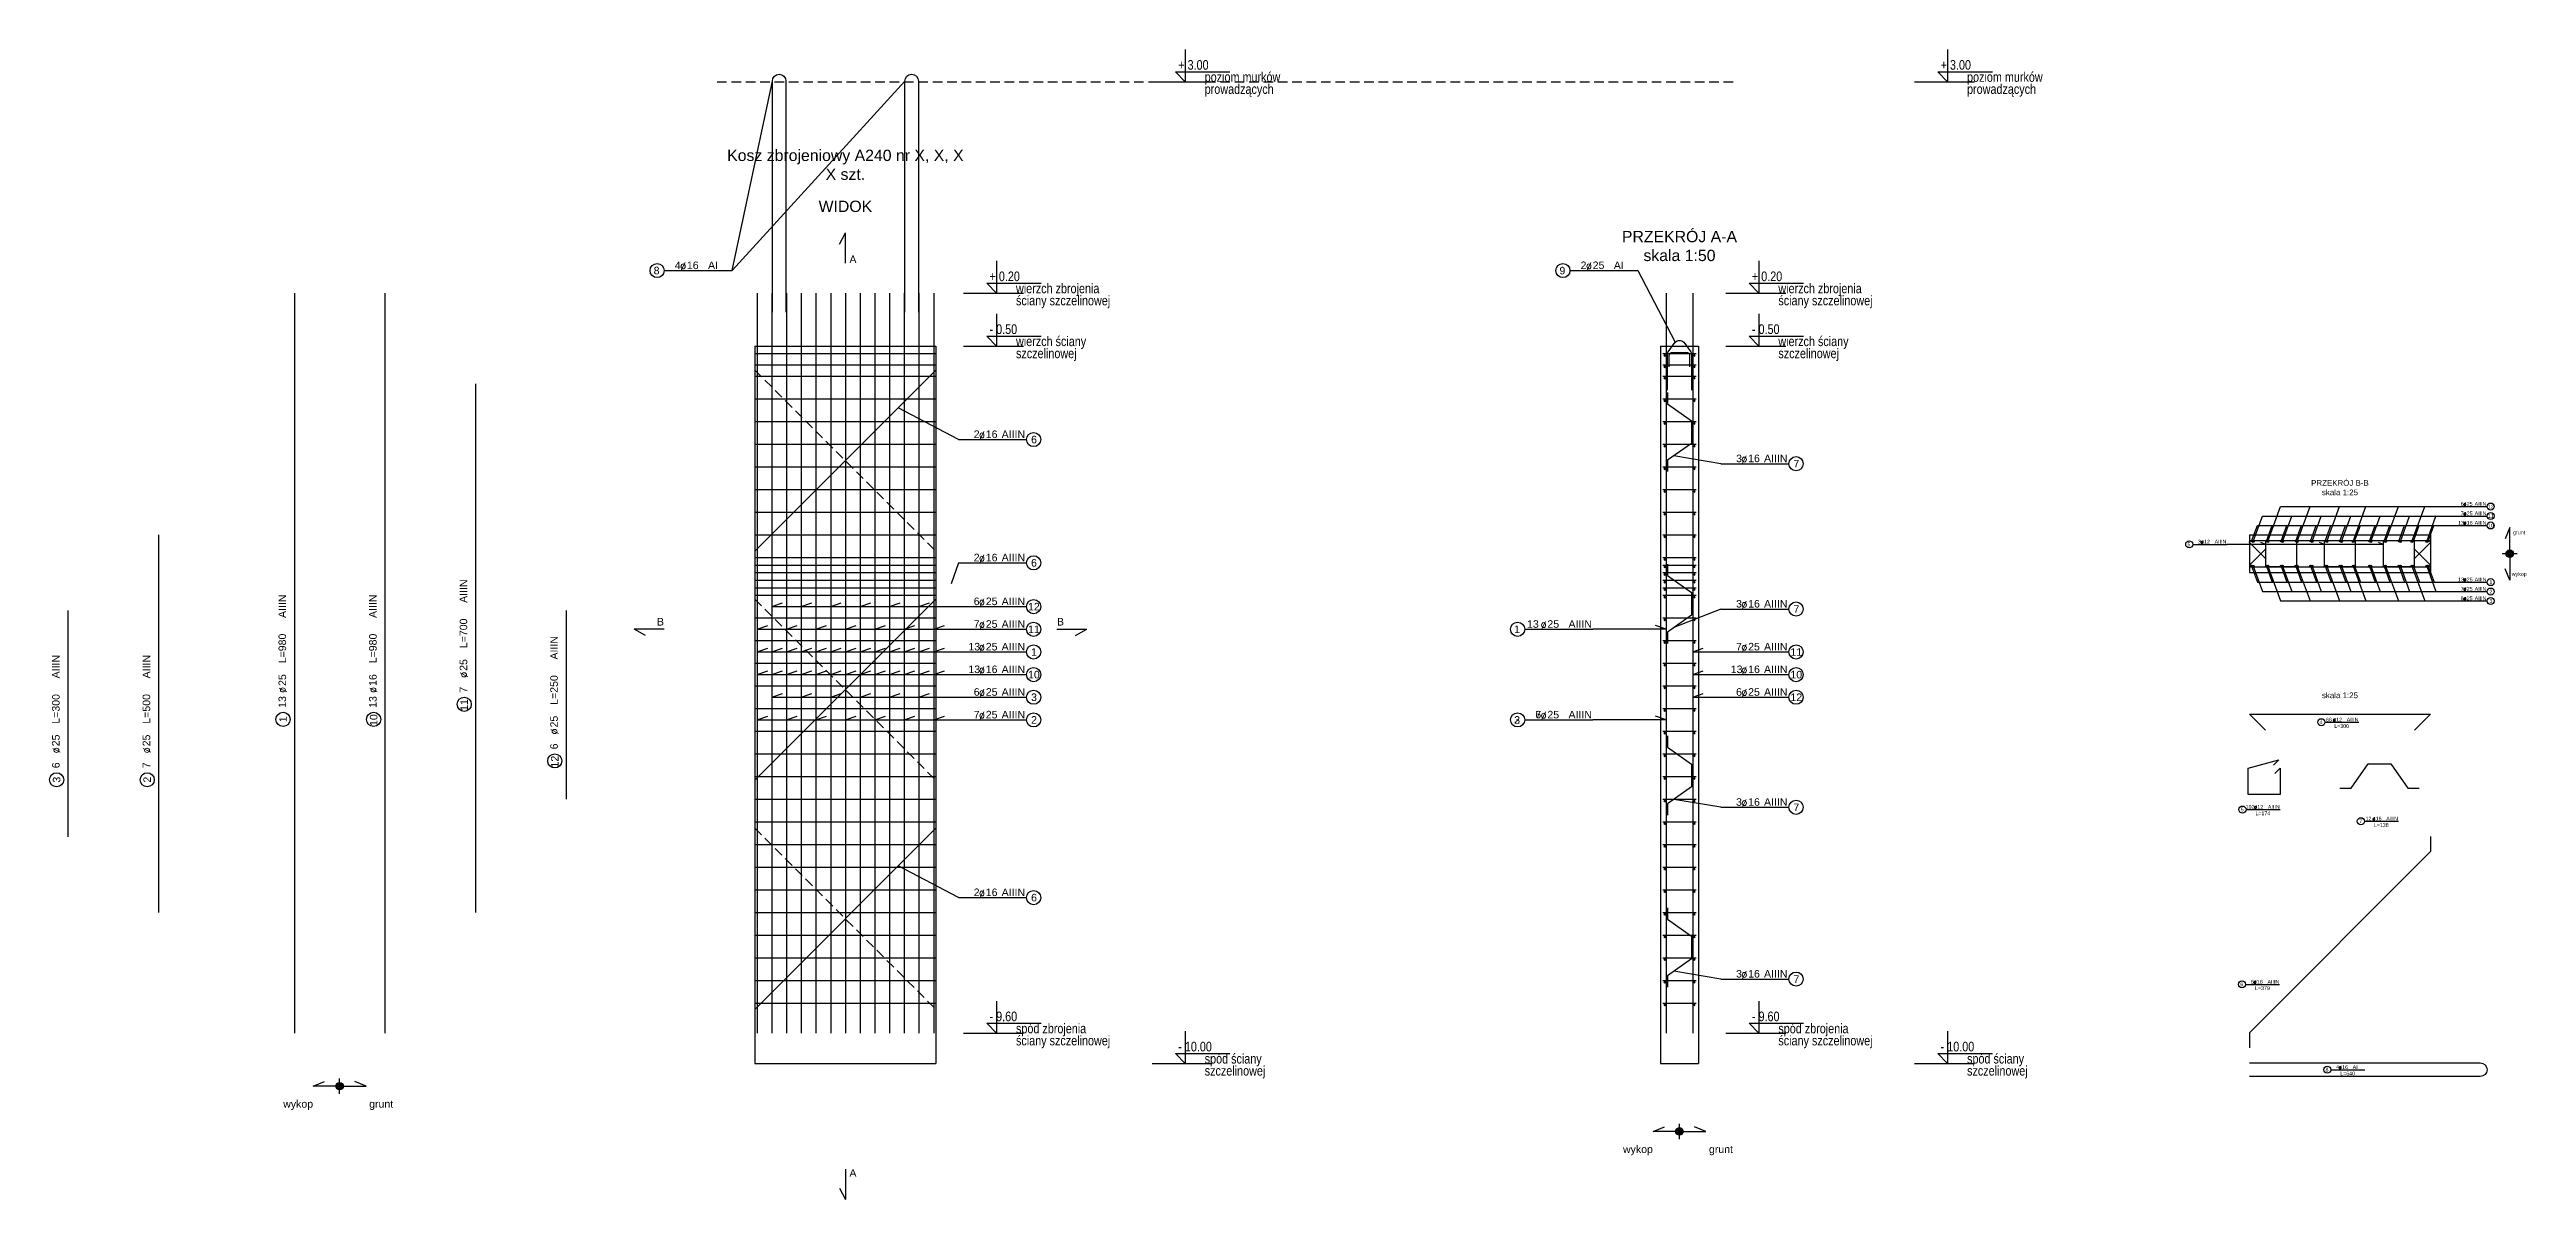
# Model space of a CAD drawing. Extents: x -5033 to 9347, y -17890 to -2362.
# Drawn here: x 2046 to 5327, y -17890 to -16367 of the extents above; entities that cross this region are included whole.
import ezdxf
from ezdxf.enums import TextEntityAlignment as Align

# ---------------------------------------------------------------- set-up
doc = ezdxf.new("R2010")
doc.units = 0
doc.header["$MEASUREMENT"] = 0
doc.linetypes.add('DASHED', pattern=[19.05, 12.7, -6.35])
for name, color, linetype in [('__SOL-KOTY_WYSOKOSCIOWE', 4, 'CONTINUOUS'), ('__SOL-OPISY', 4, 'CONTINUOUS'), ('__SOL-PRZERYWANA', 253, 'DASHED'), ('__SOL-WIDOK', 4, 'CONTINUOUS'), ('__SOL-ZBROJENIE', 3, 'CONTINUOUS')]:
    doc.layers.add(name, color=color, linetype=linetype)
doc.styles.add('ARIAL', font='arial.ttf', dxfattribs={"height": 2.5})
doc.styles.add('SIMPLEX', font='SIMPLEX.SHX', dxfattribs={"width": 0.8})
doc.styles.get("Standard").update_dxf_attribs({"font": 'arial.ttf'})

msp = doc.modelspace()

# ---------------------------------------------------------------- texts
at = {"layer": '__SOL-OPISY', "width": 2500, "attachment_point": 5}
for s, insert, char_height in [('Kosz zbrojeniowy A240 nr X, X, X\\PX szt.\\P', (3100, -16520), 15), ('\\P\\PWIDOK\\P', (3100, -16550), 15), ('\\P\\P\\PPRZEKRÓJ A-A\\Pskala 1:50\\P', (4205, -16590), 15), ('A\\P', (3110, -16645), 10), ('PRZEKRÓJ B-B\\Pskala 1:25\\P', (5080, -16947.5), 7.5), ('grunt\\P', (5317.5, -17007.5), 5), ('wykop\\P', (5317.5, -17062.5), 5), ('B\\P', (2855, -17125), 10), ('B\\P', (3385, -17125), 10), ('skala 1:25\\P', (5080, -17222.5), 7.5), ('wykop\\P', (2375, -17765), 10), ('grunt\\P', (2485, -17765), 10), ('wykop\\P', (4150, -17825), 10), ('A\\P', (3110, -17855), 10), ('grunt\\P', (4260, -17825), 10)]:
    msp.add_mtext(s, dxfattribs=dict(at, insert=insert, char_height=char_height))

# ---------------------------------------------------------------- blocks, each defined once
blk = doc.blocks.new('OPIS_PRET_BEZ_LINII')
at = {"layer": '__SOL-OPISY'}
blk.add_circle((25.7, 0), 9.36, dxfattribs=at)
at = {"layer": '__SOL-OPISY', "style": 'SIMPLEX', "width": 0.9}
blk.add_text(' %%c ', height=10, dxfattribs=at).set_placement((64.7, -4.8), align=Align.CENTER)
at = {"layer": '__SOL-OPISY', "style": 'ARIAL', "width": 0.8}
blk.add_attdef('NUMER', text='', height=10, dxfattribs=at).set_placement((25.7, 0), align=Align.MIDDLE)
blk.add_attdef('ILOSC', text='', height=10, dxfattribs=at).set_placement((56.9, -5.1), align=Align.RIGHT)
for tag, p in [('SREDNICA', (71, -5.1)), ('DLUGOSC', (95.1, -5.2)), ('STAL', (144.7, -5.2))]:
    blk.add_attdef(tag, p, '', height=10, dxfattribs=at)
blk = doc.blocks.new('OPIS_PRAWY')
at = {"layer": '__SOL-OPISY'}
blk.add_line((0, 0), (90, 0), dxfattribs=at)
blk.add_circle((99.4, 0), 9.36, dxfattribs=at)
at = {"layer": '__SOL-OPISY', "style": 'SIMPLEX', "width": 0.9}
blk.add_text(' %%c ', height=10, dxfattribs=at).set_placement((20.9, 0.5))
at = {"layer": '__SOL-OPISY', "style": 'ARIAL', "width": 0.8}
blk.add_attdef('ILOSC', text='', height=10, dxfattribs=at).set_placement((27.1, 0.1), align=Align.RIGHT)
for tag, p in [('SREDNICA', (35.4, 0.1)), ('STAL', (58.4, 0.5))]:
    blk.add_attdef(tag, p, '', height=10, dxfattribs=at)
for tag, p in [('NUMER', (99.4, 0)), ('DLUGOSC', (52.8, -6.1))]:
    blk.add_attdef(tag, text='', height=10, dxfattribs=at).set_placement(p, align=Align.MIDDLE)
blk = doc.blocks.new('OPIS_LEWY')
at = {"layer": '__SOL-OPISY'}
blk.add_line((-90, 0), (0, 0), dxfattribs=at)
blk.add_circle((-99.4, 0), 9.36, dxfattribs=at)
at = {"layer": '__SOL-OPISY', "style": 'SIMPLEX', "width": 0.9}
blk.add_text(' %%c ', height=10, dxfattribs=at).set_placement((-75, 0.5))
at = {"layer": '__SOL-OPISY', "style": 'ARIAL', "width": 0.8}
for tag, p in [('NUMER', (-99.4, 0)), ('DLUGOSC', (-58.9, -6.6))]:
    blk.add_attdef(tag, text='', height=10, dxfattribs=at).set_placement(p, align=Align.MIDDLE)
blk.add_attdef('ILOSC', text='', height=10, dxfattribs=at).set_placement((-74, 0.1), align=Align.RIGHT)
for tag, p in [('SREDNICA', (-65.8, 0.1)), ('STAL', (-42.7, 0.3))]:
    blk.add_attdef(tag, p, '', height=10, dxfattribs=at)
blk = doc.blocks.new('KOTA')
at = {"layer": '__SOL-KOTY_WYSOKOSCIOWE'}
for p, q in [((0, 33.4), (0, 0)), ((-34, 0), (28, 0)), ((0, 0), (-9.9, 10.4)), ((-9.9, 10.4), (46.5, 10.4))]:
    blk.add_line(p, q, dxfattribs=at)
at = {"layer": '__SOL-KOTY_WYSOKOSCIOWE', "style": 'ARIAL', "width": 0.8}
blk.add_attdef('RZEDNA', (500.5, 15.9), '', height=10.4, dxfattribs=at)

# ---------------------------------------------------------------- hatches: boundary and pattern name
at = {"layer": '__SOL-OPISY'}
for points in [[(5310, -17035, 1), (5300, -17035, 1)], [(2435, -17740, 1), (2425, -17740, 1)], [(4210, -17800, 1), (4200, -17800, 1)]]:
    msp.add_hatch(color=256, dxfattribs=at).paths.add_polyline_path(points)
at = {"layer": '__SOL-ZBROJENIE'}
for points in [[(4187.2, -16772.5, 1), (4184.8, -16772.5, 1)], [(4187.2, -16787.5, 1), (4184.8, -16787.5, 1)], [(4225.2, -16772.5, 1), (4222.8, -16772.5, 1)], [(4225.2, -16787.5, 1), (4222.8, -16787.5, 1)], [(4187.2, -16802.5, 1), (4184.8, -16802.5, 1)], [(4187.2, -16832.5, 1), (4184.8, -16832.5, 1)], [(4225.2, -16802.5, 1), (4222.8, -16802.5, 1)], [(4225.2, -16832.5, 1), (4222.8, -16832.5, 1)], [(4187.2, -16862.5, 1), (4184.8, -16862.5, 1)], [(4225.2, -16862.5, 1), (4222.8, -16862.5, 1)], [(4187.2, -16892.5, 1), (4184.8, -16892.5, 1)], [(4225.2, -16892.5, 1), (4222.8, -16892.5, 1)], [(4187.2, -16922.5, 1), (4184.8, -16922.5, 1)], [(4225.2, -16922.5, 1), (4222.8, -16922.5, 1)], [(4187.2, -16952.5, 1), (4184.8, -16952.5, 1)], [(4225.2, -16952.5, 1), (4222.8, -16952.5, 1)], [(4187.2, -16982.5, 1), (4184.8, -16982.5, 1)], [(4225.2, -16982.5, 1), (4222.8, -16982.5, 1)], [(4187.2, -17012.5, 1), (4184.8, -17012.5, 1)], [(4225.2, -17012.5, 1), (4222.8, -17012.5, 1)], [(4963.8, -17018.3, 1), (4962.2, -17018.3, 1)], [(4966.3, -17018.8, 1), (4963.8, -17018.8, 1)], [(4983.3, -17018.3, 1), (4981.7, -17018.3, 1)], [(4985.8, -17018.8, 1), (4983.3, -17018.8, 1)], [(5002.8, -17018.3, 1), (5001.2, -17018.3, 1)], [(5005.3, -17018.8, 1), (5002.8, -17018.8, 1)], [(5022.3, -17018.3, 1), (5020.7, -17018.3, 1)], [(5024.8, -17018.8, 1), (5022.3, -17018.8, 1)], [(5041.8, -17018.3, 1), (5040.2, -17018.3, 1)], [(5044.3, -17018.8, 1), (5041.8, -17018.8, 1)], [(5061.3, -17018.3, 1), (5059.7, -17018.3, 1)], [(5063.8, -17018.8, 1), (5061.3, -17018.8, 1)], [(5080.8, -17018.3, 1), (5079.2, -17018.3, 1)], [(5083.3, -17018.8, 1), (5080.8, -17018.8, 1)], [(5098.7, -17018.8, 1), (5096.2, -17018.8, 1)], [(5100.3, -17018.3, 1), (5098.7, -17018.3, 1)], [(5119.8, -17018.3, 1), (5118.2, -17018.3, 1)], [(5122.3, -17018.8, 1), (5119.8, -17018.8, 1)], [(5139.3, -17018.3, 1), (5137.7, -17018.3, 1)], [(5141.8, -17018.8, 1), (5139.3, -17018.8, 1)], [(5158.8, -17018.3, 1), (5157.2, -17018.3, 1)], [(5161.3, -17018.8, 1), (5158.8, -17018.8, 1)], [(5176.7, -17018.8, 1), (5174.2, -17018.8, 1)], [(5178.3, -17018.3, 1), (5176.7, -17018.3, 1)], [(5196.2, -17018.8, 1), (5193.7, -17018.8, 1)], [(5197.8, -17018.3, 1), (5196.2, -17018.3, 1)], [(4187.2, -17042.5, 1), (4184.8, -17042.5, 1)], [(4187.2, -17052.5, 1), (4184.8, -17052.5, 1)], [(4187.2, -17062.5, 1), (4184.8, -17062.5, 1)], [(4225.2, -17042.5, 1), (4222.8, -17042.5, 1)], [(4225.2, -17052.5, 1), (4222.8, -17052.5, 1)], [(4225.2, -17062.5, 1), (4222.8, -17062.5, 1)], [(4964.25, -17051.2, 1), (4961.75, -17051.2, 1)], [(4966.3, -17051.2, 1), (4963.8, -17051.2, 1)], [(4983.75, -17051.2, 1), (4981.25, -17051.2, 1)], [(4985.8, -17051.2, 1), (4983.3, -17051.2, 1)], [(5003.25, -17051.2, 1), (5000.75, -17051.2, 1)], [(5005.3, -17051.2, 1), (5002.8, -17051.2, 1)], [(5022.75, -17051.2, 1), (5020.25, -17051.2, 1)], [(5024.8, -17051.2, 1), (5022.3, -17051.2, 1)], [(5042.25, -17051.2, 1), (5039.75, -17051.2, 1)], [(5044.3, -17051.2, 1), (5041.8, -17051.2, 1)], [(5061.75, -17051.2, 1), (5059.25, -17051.2, 1)], [(5063.8, -17051.2, 1), (5061.3, -17051.2, 1)], [(5081.25, -17051.2, 1), (5078.75, -17051.2, 1)], [(5083.3, -17051.2, 1), (5080.8, -17051.2, 1)], [(5098.7, -17051.2, 1), (5096.2, -17051.2, 1)], [(5100.75, -17051.2, 1), (5098.25, -17051.2, 1)], [(5120.25, -17051.2, 1), (5117.75, -17051.2, 1)], [(5122.3, -17051.2, 1), (5119.8, -17051.2, 1)], [(5139.75, -17051.2, 1), (5137.25, -17051.2, 1)], [(5141.8, -17051.2, 1), (5139.3, -17051.2, 1)], [(5159.25, -17051.2, 1), (5156.75, -17051.2, 1)], [(5161.3, -17051.2, 1), (5158.8, -17051.2, 1)], [(5176.7, -17051.2, 1), (5174.2, -17051.2, 1)], [(5178.75, -17051.2, 1), (5176.25, -17051.2, 1)], [(5196.2, -17051.2, 1), (5193.7, -17051.2, 1)], [(5198.25, -17051.2, 1), (5195.75, -17051.2, 1)], [(4187.2, -17072.5, 1), (4184.8, -17072.5, 1)], [(4187.2, -17082.5, 1), (4184.8, -17082.5, 1)], [(4187.2, -17092.5, 1), (4184.8, -17092.5, 1)], [(4225.2, -17072.5, 1), (4222.8, -17072.5, 1)], [(4225.2, -17082.5, 1), (4222.8, -17082.5, 1)], [(4225.2, -17092.5, 1), (4222.8, -17092.5, 1)], [(4187.2, -17122.5, 1), (4184.8, -17122.5, 1)], [(4225.2, -17122.5, 1), (4222.8, -17122.5, 1)], [(4187.2, -17152.5, 1), (4184.8, -17152.5, 1)], [(4225.2, -17152.5, 1), (4222.8, -17152.5, 1)], [(4187.2, -17182.5, 1), (4184.8, -17182.5, 1)], [(4225.2, -17182.5, 1), (4222.8, -17182.5, 1)], [(4187.2, -17212.5, 1), (4184.8, -17212.5, 1)], [(4225.2, -17212.5, 1), (4222.8, -17212.5, 1)], [(4187.2, -17242.5, 1), (4184.8, -17242.5, 1)], [(4225.2, -17242.5, 1), (4222.8, -17242.5, 1)], [(4187.2, -17272.5, 1), (4184.8, -17272.5, 1)], [(4225.2, -17272.5, 1), (4222.8, -17272.5, 1)], [(4187.2, -17302.5, 1), (4184.8, -17302.5, 1)], [(4225.2, -17302.5, 1), (4222.8, -17302.5, 1)], [(4187.2, -17332.5, 1), (4184.8, -17332.5, 1)], [(4225.2, -17332.5, 1), (4222.8, -17332.5, 1)], [(4187.2, -17362.5, 1), (4184.8, -17362.5, 1)], [(4187.2, -17392.5, 1), (4184.8, -17392.5, 1)], [(4225.2, -17362.5, 1), (4222.8, -17362.5, 1)], [(4225.2, -17392.5, 1), (4222.8, -17392.5, 1)], [(4187.2, -17422.5, 1), (4184.8, -17422.5, 1)], [(4225.2, -17422.5, 1), (4222.8, -17422.5, 1)], [(4187.2, -17452.5, 1), (4184.8, -17452.5, 1)], [(4225.2, -17452.5, 1), (4222.8, -17452.5, 1)], [(4187.2, -17482.5, 1), (4184.8, -17482.5, 1)], [(4225.2, -17482.5, 1), (4222.8, -17482.5, 1)], [(4187.2, -17512.5, 1), (4184.8, -17512.5, 1)], [(4225.2, -17512.5, 1), (4222.8, -17512.5, 1)], [(4187.2, -17542.5, 1), (4184.8, -17542.5, 1)], [(4225.2, -17542.5, 1), (4222.8, -17542.5, 1)], [(4187.2, -17572.5, 1), (4184.8, -17572.5, 1)], [(4225.2, -17572.5, 1), (4222.8, -17572.5, 1)], [(4187.2, -17602.5, 1), (4184.8, -17602.5, 1)], [(4225.2, -17602.5, 1), (4222.8, -17602.5, 1)], [(4187.2, -17632.5, 1), (4184.8, -17632.5, 1)], [(4225.2, -17632.5, 1), (4222.8, -17632.5, 1)]]:
    msp.add_hatch(color=256, dxfattribs=at).paths.add_polyline_path(points)

# ---------------------------------------------------------------- linework, layer by layer
at = {"layer": '__SOL-OPISY'}
for p, q in [((2950, -16660), (3003.25, -16409)), ((2950, -16660), (3178.75, -16409)), ((3092, -16625), (3100, -16610)), ((3100, -16650), (3100, -16610)), ((4150, -16660), (4199.4, -16754.9)), ((3250, -16883.7), (3170, -16841.7)), ((4260, -16915.7), (4197.52, -16905.2)), ((4963, -17018.3), (4970.57, -16997.5)), ((4965.05, -17018.8), (4977.33, -16985)), ((4970.57, -16997.5), (5230, -16997.5)), ((4977.33, -16985), (5230, -16985)), ((4982.5, -17018.3), (4990.07, -16997.5)), ((4984.55, -17018.8), (5001.38, -16972.5)), ((5001.38, -16972.5), (5230, -16972.5)), ((5002, -17018.3), (5009.57, -16997.5)), ((5004.05, -17018.8), (5016.33, -16985)), ((5021.5, -17018.3), (5029.07, -16997.5)), ((5023.55, -17018.8), (5040.38, -16972.5)), ((5041, -17018.3), (5048.57, -16997.5)), ((5043.05, -17018.8), (5055.33, -16985)), ((5060.5, -17018.3), (5068.07, -16997.5)), ((5062.55, -17018.8), (5079.38, -16972.5)), ((5080, -17018.3), (5087.57, -16997.5)), ((5082.05, -17018.8), (5094.33, -16985)), ((5097.45, -17018.8), (5114.28, -16972.5)), ((5099.5, -17018.3), (5107.07, -16997.5)), ((5119, -17018.3), (5126.57, -16997.5)), ((5121.05, -17018.8), (5133.33, -16985)), ((5138.5, -17018.3), (5146.07, -16997.5)), ((5140.55, -17018.8), (5157.38, -16972.5)), ((5158, -17018.3), (5165.57, -16997.5)), ((5160.05, -17018.8), (5172.33, -16985)), ((5175.45, -17018.8), (5192.28, -16972.5)), ((5177.5, -17018.3), (5185.07, -16997.5)), ((5194.95, -17018.8), (5207.23, -16985)), ((5197, -17018.3), (5204.57, -16997.5)), ((5137.7, -17022.5), (4930, -17022.5)), ((4981.7, -17022.5), (4975.12, -17020.1)), ((5059.7, -17022.5), (5053.12, -17020.1)), ((5137.7, -17022.5), (5131.12, -17020.1)), ((5305, -17000), (5299, -17015)), ((5305, -17035), (5305, -17000)), ((3250, -17047), (3240, -17075)), ((4963, -17051.2), (4970.73, -17072.5)), ((4965.05, -17051.2), (4977.33, -17085)), ((4982.5, -17051.2), (4990.23, -17072.5)), ((4984.55, -17051.2), (5001.38, -17097.5)), ((5002, -17051.2), (5009.73, -17072.5)), ((5004.05, -17051.2), (5016.33, -17085)), ((5021.5, -17051.2), (5029.23, -17072.5)), ((5023.55, -17051.2), (5040.38, -17097.5)), ((5041, -17051.2), (5048.73, -17072.5)), ((5043.05, -17051.2), (5055.33, -17085)), ((5060.5, -17051.2), (5068.23, -17072.5)), ((5062.55, -17051.2), (5079.38, -17097.5)), ((5080, -17051.2), (5087.73, -17072.5)), ((5082.05, -17051.2), (5094.33, -17085)), ((5097.45, -17051.2), (5114.28, -17097.5)), ((5099.5, -17051.2), (5107.23, -17072.5)), ((5119, -17051.2), (5126.73, -17072.5)), ((5121.05, -17051.2), (5133.33, -17085)), ((5138.5, -17051.2), (5146.23, -17072.5)), ((5140.55, -17051.2), (5157.38, -17097.5)), ((5158, -17051.2), (5165.73, -17072.5)), ((5160.05, -17051.2), (5172.33, -17085)), ((5175.45, -17051.2), (5192.28, -17097.5)), ((5177.5, -17051.2), (5185.23, -17072.5)), ((5194.95, -17051.2), (5207.23, -17085)), ((5197, -17051.2), (5204.73, -17072.5)), ((5315, -17035), (5295, -17035)), ((5305, -17070), (5299, -17055)), ((5305, -17035), (5305, -17070)), ((4970.73, -17072.5), (5230, -17072.5)), ((4977.33, -17085), (5230, -17085)), ((3002.5, -17105), (3016.6, -17099.9)), ((3002.5, -17105), (3250, -17105)), ((3041.5, -17105), (3055.6, -17099.9)), ((3080.5, -17105), (3094.6, -17099.9)), ((3119.5, -17105), (3133.6, -17099.9)), ((3158.5, -17105), (3172.6, -17099.9)), ((3197.5, -17105), (3211.6, -17099.9)), ((4260, -17108.2), (4197.52, -17132.7)), ((5001.38, -17097.5), (5230, -17097.5)), ((2860, -17135), (2820, -17135)), ((2835, -17143), (2820, -17135)), ((2983, -17135), (2997.1, -17129.9)), ((2983, -17135), (3250, -17135)), ((2983, -17165), (2997.1, -17159.9)), ((3002.5, -17165), (3016.6, -17159.9)), ((3022, -17135), (3036.1, -17129.9)), ((3022, -17165), (3036.1, -17159.9)), ((3041.5, -17165), (3055.6, -17159.9)), ((3061, -17135), (3075.1, -17129.9)), ((3061, -17165), (3075.1, -17159.9)), ((3080.5, -17165), (3094.6, -17159.9)), ((3100, -17135), (3114.1, -17129.9)), ((3100, -17165), (3114.1, -17159.9)), ((3119.5, -17165), (3133.6, -17159.9)), ((3139, -17135), (3153.1, -17129.9)), ((3139, -17165), (3153.1, -17159.9)), ((3158.5, -17165), (3172.6, -17159.9)), ((3178, -17135), (3192.1, -17129.9)), ((3178, -17165), (3192.1, -17159.9)), ((3197.5, -17165), (3211.6, -17159.9)), ((3217, -17135), (3231.1, -17129.9)), ((3217, -17165), (3231.1, -17159.9)), ((3380, -17135), (3420, -17135)), ((3405, -17143), (3420, -17135)), ((4187.5, -17135), (4090, -17135)), ((4187.5, -17135), (4173.4, -17129.9)), ((4222.5, -17165), (4236.6, -17159.9)), ((2983, -17165), (3250, -17165)), ((2983, -17195), (2997.1, -17189.9)), ((3002.5, -17195), (3016.6, -17189.9)), ((3022, -17195), (3036.1, -17189.9)), ((3041.5, -17195), (3055.6, -17189.9)), ((3061, -17195), (3075.1, -17189.9)), ((3080.5, -17195), (3094.6, -17189.9)), ((3100, -17195), (3114.1, -17189.9)), ((3119.5, -17195), (3133.6, -17189.9)), ((3139, -17195), (3153.1, -17189.9)), ((3158.5, -17195), (3172.6, -17189.9)), ((3178, -17195), (3192.1, -17189.9)), ((3197.5, -17195), (3211.6, -17189.9)), ((3217, -17195), (3231.1, -17189.9)), ((4222.5, -17165), (4260, -17165)), ((4222.5, -17195), (4236.6, -17189.9)), ((2983, -17195), (3250, -17195)), ((3002.5, -17225), (3016.6, -17219.9)), ((3002.5, -17225), (3250, -17225)), ((3041.5, -17225), (3055.6, -17219.9)), ((3080.5, -17225), (3094.6, -17219.9)), ((3119.5, -17225), (3133.6, -17219.9)), ((3158.5, -17225), (3172.6, -17219.9)), ((3197.5, -17225), (3211.6, -17219.9)), ((4222.5, -17195), (4260, -17195)), ((4222.5, -17225), (4236.6, -17219.9)), ((4222.5, -17225), (4260, -17225)), ((2983, -17255), (2997.1, -17249.9)), ((2983, -17255), (3250, -17255)), ((3022, -17255), (3036.1, -17249.9)), ((3061, -17255), (3075.1, -17249.9)), ((3100, -17255), (3114.1, -17249.9)), ((3139, -17255), (3153.1, -17249.9)), ((3178, -17255), (3192.1, -17249.9)), ((3217, -17255), (3231.1, -17249.9)), ((4187.5, -17255), (4090, -17255)), ((4187.5, -17255), (4090, -17255)), ((4187.5, -17255), (4173.4, -17249.9)), ((4187.5, -17255), (4173.4, -17249.9)), ((4260, -17370.7), (4197.52, -17360.2)), ((3250, -17490.3), (3170, -17448.3)), ((4260, -17598.2), (4197.52, -17587.7)), ((2395, -17740), (2410, -17734)), ((2430, -17740), (2395, -17740)), ((2430, -17750), (2430, -17730)), ((2430, -17740), (2465, -17740)), ((2465, -17740), (2450, -17734)), ((4170, -17800), (4185, -17794)), ((4205, -17800), (4170, -17800)), ((4205, -17810), (4205, -17790)), ((4205, -17800), (4240, -17800)), ((4240, -17800), (4225, -17794)), ((3100, -17850), (3100, -17890)), ((3092, -17875), (3100, -17890))]:
    msp.add_line(p, q, dxfattribs=at)
for centre in [(5305, -17035), (2430, -17740), (4205, -17800)]:
    msp.add_circle(centre, 5, dxfattribs=at)
at = {"layer": '__SOL-PRZERYWANA'}
msp.add_line((2930, -16410), (4280, -16410), dxfattribs=at)
for points in [[(2980, -16771.7), (2980, -16791.7), (3220, -17031.7), (3220, -17051.7)], [(2980, -17075), (2980, -17095), (3220, -17335), (3220, -17355)], [(2980, -17378.3), (2980, -17398.3), (3220, -17638.3), (3220, -17658.3)]]:
    msp.add_lwpolyline(points, dxfattribs=at)
at = {"layer": '__SOL-WIDOK'}
for p, q in [((2980, -16760), (2980, -17710)), ((2980, -16760), (3220, -16760)), ((3220, -16760), (3220, -17710)), ((4180, -16760), (4180, -17710)), ((4180, -16760), (4230, -16760)), ((4230, -16760), (4230, -17710)), ((4960, -17010), (4960, -17060)), ((4960, -17010), (5200, -17010)), ((5200, -17010), (5200, -17060)), ((4960, -17060), (5200, -17060)), ((2980, -17710), (3220, -17710)), ((4180, -17710), (4230, -17710))]:
    msp.add_line(p, q, dxfattribs=at)
at = {"layer": '__SOL-ZBROJENIE'}
for p, q in [((2370, -16690), (2370, -17670)), ((2490, -16690), (2490, -17670)), ((2983, -16690), (2983, -17670)), ((3002.5, -16690), (3002.5, -17670)), ((3022, -16690), (3022, -17670)), ((3041.5, -16690), (3041.5, -17670)), ((3061, -16690), (3061, -17670)), ((3080.5, -16690), (3080.5, -17670)), ((3100, -16690), (3100, -17670)), ((3119.5, -16690), (3119.5, -17670)), ((3139, -16690), (3139, -17670)), ((3158.5, -16690), (3158.5, -17670)), ((3178, -16690), (3178, -17670)), ((3197.5, -16690), (3197.5, -17670)), ((3217, -16690), (3217, -17670)), ((4187.5, -16690), (4187.5, -17670)), ((4222.5, -16690), (4222.5, -17670)), ((2980, -16770), (3220, -16770)), ((2980, -16785), (3220, -16785)), ((2980, -16800), (3220, -16800)), ((4183, -16770), (4227, -16770)), ((4183, -16785), (4227, -16785)), ((4183, -16800), (4227, -16800)), ((2610, -16810), (2610, -17510)), ((2980, -16830), (3220, -16830)), ((4183, -16830), (4227, -16830)), ((2980, -16860), (3220, -16860)), ((4183, -16860), (4227, -16860)), ((2980, -16890), (3220, -16890)), ((4183, -16890), (4227, -16890)), ((2980, -16920), (3220, -16920)), ((4183, -16920), (4227, -16920)), ((2980, -16950), (3220, -16950)), ((4183, -16950), (4227, -16950)), ((2980, -16980), (3220, -16980)), ((4183, -16980), (4227, -16980)), ((2190, -17010), (2190, -17510)), ((2980, -17010), (3220, -17010)), ((4183, -17010), (4227, -17010)), ((2980, -17040), (3220, -17040)), ((2980, -17050), (3220, -17050)), ((2980, -17060), (3220, -17060)), ((4183, -17040), (4227, -17040)), ((4183, -17050), (4227, -17050)), ((4183, -17060), (4227, -17060)), ((2980, -17070), (3220, -17070)), ((2980, -17080), (3220, -17080)), ((2980, -17090), (3220, -17090)), ((4183, -17070), (4227, -17070)), ((4183, -17080), (4227, -17080)), ((4183, -17090), (4227, -17090)), ((2070, -17110), (2070, -17410)), ((2730, -17110), (2730, -17360)), ((2980, -17120), (3220, -17120)), ((4183, -17120), (4227, -17120)), ((2980, -17150), (3220, -17150)), ((4183, -17150), (4227, -17150)), ((2980, -17180), (3220, -17180)), ((4183, -17180), (4227, -17180)), ((2980, -17210), (3220, -17210)), ((4183, -17210), (4227, -17210)), ((2980, -17240), (3220, -17240)), ((4183, -17240), (4227, -17240)), ((2980, -17270), (3220, -17270)), ((4183, -17270), (4227, -17270)), ((2980, -17300), (3220, -17300)), ((4183, -17300), (4227, -17300)), ((2980, -17330), (3220, -17330)), ((4183, -17330), (4227, -17330)), ((2980, -17360), (3220, -17360)), ((2980, -17390), (3220, -17390)), ((4183, -17360), (4227, -17360)), ((4183, -17390), (4227, -17390)), ((2980, -17420), (3220, -17420)), ((4183, -17420), (4227, -17420)), ((2980, -17450), (3220, -17450)), ((4183, -17450), (4227, -17450)), ((2980, -17480), (3220, -17480)), ((4183, -17480), (4227, -17480)), ((2980, -17510), (3220, -17510)), ((4183, -17510), (4227, -17510)), ((2980, -17540), (3220, -17540)), ((4183, -17540), (4227, -17540)), ((2980, -17570), (3220, -17570)), ((4183, -17570), (4227, -17570)), ((2980, -17600), (3220, -17600)), ((4183, -17600), (4227, -17600)), ((2980, -17630), (3220, -17630)), ((4183, -17630), (4227, -17630))]:
    msp.add_line(p, q, dxfattribs=at)
for points in [[(3003.25, -16714.9), (3003.25, -16409, -1), (3021.25, -16409), (3021.25, -16714.9)], [(3178.75, -16714.9), (3178.75, -16409, -1), (3196.75, -16409), (3196.75, -16714.9)], [(4189, -16818.5), (4189, -16770, -0.16), (4190, -16767.4), (4199.4, -16754.9, -0.45), (4210.6, -16754.9), (4220, -16767.4, -0.16), (4221, -16770), (4221, -16818.5)], [(4191.5, -16787.5), (4191.5, -16772.5, -0.48), (4195.5, -16768.5), (4214.5, -16768.5, -0.48), (4218.5, -16772.5), (4218.5, -16787.5)], [(4982.21, -17042.2), (4961, -17021, -0.7), (4961.5, -17017.5), (5198.5, -17017.5, -0.7), (5199, -17021), (5177.79, -17042.2)], [(4982.21, -17042.2), (4961, -17021, -0.7), (4961.5, -17017.5), (5198.5, -17017.5, -0.7), (5199, -17021), (5177.79, -17042.2)], [(4982.21, -17027.8), (4961, -17049, 0.7), (4961.5, -17052.5), (5198.5, -17052.5, 0.7), (5199, -17049), (5177.79, -17027.8)], [(4982.21, -17027.8), (4961, -17049, 0.7), (4961.5, -17052.5), (5198.5, -17052.5, 0.7), (5199, -17049), (5177.79, -17027.8)], [(4960, -17709.2), (5265.86, -17709.2, -1), (5265.86, -17727.2), (4960, -17727.2)]]:
    msp.add_lwpolyline(points, format="xyb", dxfattribs=at)
for points in [[(3220, -16771.7), (3220, -16791.7), (2980, -17031.7), (2980, -17051.7)], [(4189, -16821.3), (4189, -16836.3), (4221, -16858.8), (4221, -16888.8), (4189, -16911.2), (4189, -16926.2)], [(4189, -17048.8), (4189, -17063.8), (4221, -17086.2), (4221, -17116.2), (4189, -17138.7), (4189, -17153.7)], [(3220, -17075), (3220, -17095), (2980, -17335), (2980, -17355)], [(4981.21, -17268.7), (4960, -17247.5), (5200, -17247.5), (5178.79, -17268.7)], [(4189, -17276.3), (4189, -17291.3), (4221, -17313.8), (4221, -17343.8), (4189, -17366.2), (4189, -17381.2)], [(4993.53, -17325.8), (5000.6, -17318.7), (5000.6, -17353.7), (4958.4, -17353.7), (4958.4, -17318.7), (4999.16, -17307.8), (4992.09, -17314.9)], [(5080, -17345.2), (5095, -17345.2), (5117.41, -17313.2), (5147.41, -17313.2), (5169.81, -17345.2), (5184.81, -17345.2)], [(3220, -17378.3), (3220, -17398.3), (2980, -17638.3), (2980, -17658.3)], [(5200, -17409.2), (5200, -17429.2), (4960, -17669.2), (4960, -17689.2)], [(4189, -17503.8), (4189, -17518.8), (4221, -17541.2), (4221, -17571.2), (4189, -17593.7), (4189, -17608.7)]]:
    msp.add_lwpolyline(points, dxfattribs=at)
for points in [[(4982.2, -17017.5), (5021.8, -17017.5, -0.414214), (5022.3, -17018), (5022.3, -17052, -0.414214), (5021.8, -17052.5), (4982.2, -17052.5, -0.414214), (4981.7, -17052), (4981.7, -17018, -0.414214)], [(5060.2, -17017.5), (5099.8, -17017.5, -0.414214), (5100.3, -17018), (5100.3, -17052, -0.414214), (5099.8, -17052.5), (5060.2, -17052.5, -0.414214), (5059.7, -17052), (5059.7, -17018, -0.414214)], [(5138.2, -17017.5), (5177.8, -17017.5, -0.414214), (5178.3, -17018), (5178.3, -17052, -0.414214), (5177.8, -17052.5), (5138.2, -17052.5, -0.414214), (5137.7, -17052), (5137.7, -17018, -0.414214)]]:
    msp.add_lwpolyline(points, format="xyb", close=True, dxfattribs=at)
for centre, radius in [((4186, -16772.5), 1.2), ((4186, -16787.5), 1.2), ((4224, -16772.5), 1.2), ((4224, -16787.5), 1.2), ((4186, -16802.5), 1.2), ((4186, -16832.5), 1.2), ((4224, -16802.5), 1.2), ((4224, -16832.5), 1.2), ((4186, -16862.5), 1.2), ((4224, -16862.5), 1.2), ((4186, -16892.5), 1.2), ((4224, -16892.5), 1.2), ((4186, -16922.5), 1.2), ((4224, -16922.5), 1.2), ((4186, -16952.5), 1.2), ((4224, -16952.5), 1.2), ((4186, -16982.5), 1.2), ((4224, -16982.5), 1.2), ((4186, -17012.5), 1.2), ((4224, -17012.5), 1.2), ((4963, -17018.3), 0.8), ((4965.05, -17018.8), 1.25), ((4982.5, -17018.3), 0.8), ((4984.55, -17018.8), 1.25), ((5002, -17018.3), 0.8), ((5004.05, -17018.8), 1.25), ((5021.5, -17018.3), 0.8), ((5023.55, -17018.8), 1.25), ((5041, -17018.3), 0.8), ((5043.05, -17018.8), 1.25), ((5060.5, -17018.3), 0.8), ((5062.55, -17018.8), 1.25), ((5080, -17018.3), 0.8), ((5082.05, -17018.8), 1.25), ((5097.45, -17018.8), 1.25), ((5099.5, -17018.3), 0.8), ((5119, -17018.3), 0.8), ((5121.05, -17018.8), 1.25), ((5138.5, -17018.3), 0.8), ((5140.55, -17018.8), 1.25), ((5158, -17018.3), 0.8), ((5160.05, -17018.8), 1.25), ((5175.45, -17018.8), 1.25), ((5177.5, -17018.3), 0.8), ((5194.95, -17018.8), 1.25), ((5197, -17018.3), 0.8), ((4186, -17042.5), 1.2), ((4186, -17052.5), 1.2), ((4186, -17062.5), 1.2), ((4224, -17042.5), 1.2), ((4224, -17052.5), 1.2), ((4224, -17062.5), 1.2), ((4963, -17051.2), 1.25), ((4965.05, -17051.2), 1.25), ((4982.5, -17051.2), 1.25), ((4984.55, -17051.2), 1.25), ((5002, -17051.2), 1.25), ((5004.05, -17051.2), 1.25), ((5021.5, -17051.2), 1.25), ((5023.55, -17051.2), 1.25), ((5041, -17051.2), 1.25), ((5043.05, -17051.2), 1.25), ((5060.5, -17051.2), 1.25), ((5062.55, -17051.2), 1.25), ((5080, -17051.2), 1.25), ((5082.05, -17051.2), 1.25), ((5097.45, -17051.2), 1.25), ((5099.5, -17051.2), 1.25), ((5119, -17051.2), 1.25), ((5121.05, -17051.2), 1.25), ((5138.5, -17051.2), 1.25), ((5140.55, -17051.2), 1.25), ((5158, -17051.2), 1.25), ((5160.05, -17051.2), 1.25), ((5175.45, -17051.2), 1.25), ((5177.5, -17051.2), 1.25), ((5194.95, -17051.2), 1.25), ((5197, -17051.2), 1.25), ((4186, -17072.5), 1.2), ((4186, -17082.5), 1.2), ((4186, -17092.5), 1.2), ((4224, -17072.5), 1.2), ((4224, -17082.5), 1.2), ((4224, -17092.5), 1.2), ((4186, -17122.5), 1.2), ((4224, -17122.5), 1.2), ((4186, -17152.5), 1.2), ((4224, -17152.5), 1.2), ((4186, -17182.5), 1.2), ((4224, -17182.5), 1.2), ((4186, -17212.5), 1.2), ((4224, -17212.5), 1.2), ((4186, -17242.5), 1.2), ((4224, -17242.5), 1.2), ((4186, -17272.5), 1.2), ((4224, -17272.5), 1.2), ((4186, -17302.5), 1.2), ((4224, -17302.5), 1.2), ((4186, -17332.5), 1.2), ((4224, -17332.5), 1.2), ((4186, -17362.5), 1.2), ((4186, -17392.5), 1.2), ((4224, -17362.5), 1.2), ((4224, -17392.5), 1.2), ((4186, -17422.5), 1.2), ((4224, -17422.5), 1.2), ((4186, -17452.5), 1.2), ((4224, -17452.5), 1.2), ((4186, -17482.5), 1.2), ((4224, -17482.5), 1.2), ((4186, -17512.5), 1.2), ((4224, -17512.5), 1.2), ((4186, -17542.5), 1.2), ((4224, -17542.5), 1.2), ((4186, -17572.5), 1.2), ((4224, -17572.5), 1.2), ((4186, -17602.5), 1.2), ((4224, -17602.5), 1.2), ((4186, -17632.5), 1.2), ((4224, -17632.5), 1.2)]:
    msp.add_circle(centre, radius, dxfattribs=at)

# ---------------------------------------------------------------- block references
at = {"layer": '__SOL-KOTY_WYSOKOSCIOWE'}
ref = msp.add_blockref('KOTA', (3550, -16410), dxfattribs=dict(at, xscale=1.28, yscale=1.28, zscale=1.28))
ref.add_attrib('RZEDNA', '+ 3.00', (3541, -16394), dxfattribs={"height": 12.8, "style": 'ARIAL', "width": 0.8})
ref.add_attrib('OPIS1', 'poziom murków', (3576, -16410), dxfattribs={"height": 12.8, "style": 'ARIAL', "width": 0.8})
ref.add_attrib('OPIS2', 'prowadzących', (3576, -16426), dxfattribs={"height": 12.8, "style": 'ARIAL', "width": 0.8})
ref = msp.add_blockref('KOTA', (4560, -16410), dxfattribs=dict(at, xscale=1.28, yscale=1.28, zscale=1.28))
ref.add_attrib('RZEDNA', '+ 3.00', (4551, -16394), dxfattribs={"height": 12.8, "style": 'ARIAL', "width": 0.8})
ref.add_attrib('OPIS1', 'poziom murków', (4586, -16410), dxfattribs={"height": 12.8, "style": 'ARIAL', "width": 0.8})
ref.add_attrib('OPIS2', 'prowadzących', (4586, -16426), dxfattribs={"height": 12.8, "style": 'ARIAL', "width": 0.8})
ref = msp.add_blockref('KOTA', (3300, -16690), dxfattribs=dict(at, xscale=1.28, yscale=1.28, zscale=1.28))
ref.add_attrib('RZEDNA', '+ 0.20', (3291, -16674), dxfattribs={"height": 12.8, "style": 'ARIAL', "width": 0.8})
ref.add_attrib('OPIS1', 'wierzch zbrojenia', (3326, -16690), dxfattribs={"height": 12.8, "style": 'ARIAL', "width": 0.8})
ref.add_attrib('OPIS2', 'ściany szczelinowej', (3326, -16706), dxfattribs={"height": 12.8, "style": 'ARIAL', "width": 0.8})
ref = msp.add_blockref('KOTA', (4310, -16690), dxfattribs=dict(at, xscale=1.28, yscale=1.28, zscale=1.28))
ref.add_attrib('RZEDNA', '+ 0.20', (4301, -16674), dxfattribs={"height": 12.8, "style": 'ARIAL', "width": 0.8})
ref.add_attrib('OPIS1', 'wierzch zbrojenia', (4336, -16690), dxfattribs={"height": 12.8, "style": 'ARIAL', "width": 0.8})
ref.add_attrib('OPIS2', 'ściany szczelinowej', (4336, -16706), dxfattribs={"height": 12.8, "style": 'ARIAL', "width": 0.8})
ref = msp.add_blockref('KOTA', (3300, -16760), dxfattribs=dict(at, xscale=1.28, yscale=1.28, zscale=1.28))
ref.add_attrib('RZEDNA', '- 0.50', (3291, -16744), dxfattribs={"height": 12.8, "style": 'ARIAL', "width": 0.8})
ref.add_attrib('OPIS1', 'wierzch ściany', (3326, -16760), dxfattribs={"height": 12.8, "style": 'ARIAL', "width": 0.8})
ref.add_attrib('OPIS2', 'szczelinowej', (3326, -16776), dxfattribs={"height": 12.8, "style": 'ARIAL', "width": 0.8})
ref = msp.add_blockref('KOTA', (4310, -16760), dxfattribs=dict(at, xscale=1.28, yscale=1.28, zscale=1.28))
ref.add_attrib('RZEDNA', '- 0.50', (4301, -16744), dxfattribs={"height": 12.8, "style": 'ARIAL', "width": 0.8})
ref.add_attrib('OPIS1', 'wierzch ściany', (4336, -16760), dxfattribs={"height": 12.8, "style": 'ARIAL', "width": 0.8})
ref.add_attrib('OPIS2', 'szczelinowej', (4336, -16776), dxfattribs={"height": 12.8, "style": 'ARIAL', "width": 0.8})
ref = msp.add_blockref('KOTA', (3300, -17670), dxfattribs=dict(at, xscale=1.28, yscale=1.28, zscale=1.28))
ref.add_attrib('RZEDNA', '- 9.60', (3291, -17654), dxfattribs={"height": 12.8, "style": 'ARIAL', "width": 0.8})
ref.add_attrib('OPIS1', 'spód zbrojenia', (3326, -17670), dxfattribs={"height": 12.8, "style": 'ARIAL', "width": 0.8})
ref.add_attrib('OPIS2', 'ściany szczelinowej', (3326, -17686), dxfattribs={"height": 12.8, "style": 'ARIAL', "width": 0.8})
ref = msp.add_blockref('KOTA', (4310, -17670), dxfattribs=dict(at, xscale=1.28, yscale=1.28, zscale=1.28))
ref.add_attrib('RZEDNA', '- 9.60', (4301, -17654), dxfattribs={"height": 12.8, "style": 'ARIAL', "width": 0.8})
ref.add_attrib('OPIS1', 'spód zbrojenia', (4336, -17670), dxfattribs={"height": 12.8, "style": 'ARIAL', "width": 0.8})
ref.add_attrib('OPIS2', 'ściany szczelinowej', (4336, -17686), dxfattribs={"height": 12.8, "style": 'ARIAL', "width": 0.8})
ref = msp.add_blockref('KOTA', (3550, -17710), dxfattribs=dict(at, xscale=1.28, yscale=1.28, zscale=1.28))
ref.add_attrib('RZEDNA', '- 10.00', (3541, -17694), dxfattribs={"height": 12.8, "style": 'ARIAL', "width": 0.8})
ref.add_attrib('OPIS1', 'spód ściany', (3576, -17710), dxfattribs={"height": 12.8, "style": 'ARIAL', "width": 0.8})
ref.add_attrib('OPIS2', 'szczelinowej', (3576, -17726), dxfattribs={"height": 12.8, "style": 'ARIAL', "width": 0.8})
ref = msp.add_blockref('KOTA', (4560, -17710), dxfattribs=dict(at, xscale=1.28, yscale=1.28, zscale=1.28))
ref.add_attrib('RZEDNA', '- 10.00', (4551, -17694), dxfattribs={"height": 12.8, "style": 'ARIAL', "width": 0.8})
ref.add_attrib('OPIS1', 'spód ściany', (4586, -17710), dxfattribs={"height": 12.8, "style": 'ARIAL', "width": 0.8})
ref.add_attrib('OPIS2', 'szczelinowej', (4586, -17726), dxfattribs={"height": 12.8, "style": 'ARIAL', "width": 0.8})
at = {"layer": '__SOL-OPISY'}
ref = msp.add_blockref('OPIS_LEWY', (2950, -16660), dxfattribs=at)
ref.add_attrib('ILOSC', '4', (2874, -16658), dxfattribs={"height": 10, "style": 'ARIAL'})
ref.add_attrib('SREDNICA', '16', (2890, -16658), dxfattribs={"height": 10, "style": 'ARIAL'})
ref.add_attrib('STAL', 'AI', (2918, -16658), dxfattribs={"height": 10, "style": 'ARIAL'})
ref.add_attrib('NUMER', '8', (2846, -16665), dxfattribs={"height": 10, "style": 'ARIAL'})
ref = msp.add_blockref('OPIS_LEWY', (4150, -16660), dxfattribs=at)
ref.add_attrib('ILOSC', '2', (4074, -16658), dxfattribs={"height": 10, "style": 'ARIAL'})
ref.add_attrib('SREDNICA', '25', (4090, -16658), dxfattribs={"height": 10, "style": 'ARIAL'})
ref.add_attrib('STAL', 'AI', (4118, -16658), dxfattribs={"height": 10, "style": 'ARIAL'})
ref.add_attrib('NUMER', '9', (4046, -16665), dxfattribs={"height": 10, "style": 'ARIAL'})
ref = msp.add_blockref('OPIS_PRAWY', (3250, -16883.7), dxfattribs=at)
ref.add_attrib('ILOSC', '2', (3270, -16881.7), dxfattribs={"height": 10, "style": 'ARIAL'})
ref.add_attrib('SREDNICA', '16', (3286, -16881.7), dxfattribs={"height": 10, "style": 'ARIAL'})
ref.add_attrib('STAL', 'AIIIN', (3307, -16881.7), dxfattribs={"height": 10, "style": 'ARIAL'})
ref.add_attrib('NUMER', '6', (3346, -16888.7), dxfattribs={"height": 10, "style": 'ARIAL'})
ref = msp.add_blockref('OPIS_PRAWY', (4260, -16915.7), dxfattribs=at)
ref.add_attrib('ILOSC', '3', (4280, -16913.7), dxfattribs={"height": 10, "style": 'ARIAL'})
ref.add_attrib('SREDNICA', '16', (4296, -16913.7), dxfattribs={"height": 10, "style": 'ARIAL'})
ref.add_attrib('STAL', 'AIIIN', (4317, -16913.7), dxfattribs={"height": 10, "style": 'ARIAL'})
ref.add_attrib('NUMER', '7', (4356, -16920.7), dxfattribs={"height": 10, "style": 'ARIAL'})
ref = msp.add_blockref('OPIS_PRAWY', (5230, -16972.5), dxfattribs=dict(at, xscale=0.5, yscale=0.5, zscale=0.5))
ref.add_attrib('ILOSC', '6', (5240, -16971.5), dxfattribs={"height": 5, "style": 'ARIAL'})
ref.add_attrib('SREDNICA', '25', (5248, -16971.5), dxfattribs={"height": 5, "style": 'ARIAL'})
ref.add_attrib('STAL', 'AIIIN', (5258.5, -16971.5), dxfattribs={"height": 5, "style": 'ARIAL'})
ref.add_attrib('NUMER', '12', (5276, -16975), dxfattribs={"height": 5, "style": 'ARIAL'})
ref = msp.add_blockref('OPIS_PRAWY', (5230, -16985), dxfattribs=dict(at, xscale=0.5, yscale=0.5, zscale=0.5))
ref.add_attrib('ILOSC', '7', (5240, -16984), dxfattribs={"height": 5, "style": 'ARIAL'})
ref.add_attrib('SREDNICA', '25', (5248, -16984), dxfattribs={"height": 5, "style": 'ARIAL'})
ref.add_attrib('STAL', 'AIIIN', (5258.5, -16984), dxfattribs={"height": 5, "style": 'ARIAL'})
ref.add_attrib('NUMER', '11', (5276, -16987.5), dxfattribs={"height": 5, "style": 'ARIAL'})
ref = msp.add_blockref('OPIS_PRAWY', (5230, -16997.5), dxfattribs=dict(at, xscale=0.5, yscale=0.5, zscale=0.5))
ref.add_attrib('ILOSC', '13', (5236.5, -16996.5), dxfattribs={"height": 5, "style": 'ARIAL'})
ref.add_attrib('SREDNICA', '16', (5248, -16996.5), dxfattribs={"height": 5, "style": 'ARIAL'})
ref.add_attrib('STAL', 'AIIIN', (5258.5, -16996.5), dxfattribs={"height": 5, "style": 'ARIAL'})
ref.add_attrib('NUMER', '10', (5276, -17000), dxfattribs={"height": 5, "style": 'ARIAL'})
ref = msp.add_blockref('OPIS_LEWY', (4930, -17022.5), dxfattribs=dict(at, xscale=0.5, yscale=0.5, zscale=0.5))
ref.add_attrib('ILOSC', '3', (4892, -17021.5), dxfattribs={"height": 5, "style": 'ARIAL'})
ref.add_attrib('SREDNICA', '12', (4900, -17021.5), dxfattribs={"height": 5, "style": 'ARIAL'})
ref.add_attrib('STAL', 'AIIIN', (4914, -17021.5), dxfattribs={"height": 5, "style": 'ARIAL'})
ref.add_attrib('NUMER', '5', (4878, -17025), dxfattribs={"height": 5, "style": 'ARIAL'})
ref = msp.add_blockref('OPIS_PRAWY', (3250, -17047), dxfattribs=at)
ref.add_attrib('ILOSC', '2', (3270, -17045), dxfattribs={"height": 10, "style": 'ARIAL'})
ref.add_attrib('SREDNICA', '16', (3286, -17045), dxfattribs={"height": 10, "style": 'ARIAL'})
ref.add_attrib('STAL', 'AIIIN', (3307, -17045), dxfattribs={"height": 10, "style": 'ARIAL'})
ref.add_attrib('NUMER', '6', (3346, -17052), dxfattribs={"height": 10, "style": 'ARIAL'})
ref = msp.add_blockref('OPIS_PRET_BEZ_LINII', (2355, -17280), dxfattribs=dict(at, rotation=90))
ref.add_attrib('NUMER', '1', (2360, -17258), dxfattribs={"height": 10, "rotation": 90, "style": 'ARIAL'})
ref.add_attrib('ILOSC', '13', (2359, -17239), dxfattribs={"height": 10, "rotation": 90, "style": 'ARIAL'})
ref.add_attrib('SREDNICA', '25', (2359, -17210), dxfattribs={"height": 10, "rotation": 90, "style": 'ARIAL'})
ref.add_attrib('DLUGOSC', 'L=980', (2359, -17180), dxfattribs={"height": 10, "rotation": 90, "style": 'ARIAL'})
ref.add_attrib('STAL', 'AIIIN', (2359, -17120), dxfattribs={"height": 10, "rotation": 90, "style": 'ARIAL'})
ref = msp.add_blockref('OPIS_PRET_BEZ_LINII', (2475, -17280), dxfattribs=dict(at, rotation=90))
ref.add_attrib('NUMER', '10', (2480, -17263), dxfattribs={"height": 10, "rotation": 90, "style": 'ARIAL'})
ref.add_attrib('ILOSC', '13', (2479, -17239), dxfattribs={"height": 10, "rotation": 90, "style": 'ARIAL'})
ref.add_attrib('SREDNICA', '16', (2479, -17210), dxfattribs={"height": 10, "rotation": 90, "style": 'ARIAL'})
ref.add_attrib('DLUGOSC', 'L=980', (2479, -17180), dxfattribs={"height": 10, "rotation": 90, "style": 'ARIAL'})
ref.add_attrib('STAL', 'AIIIN', (2479, -17120), dxfattribs={"height": 10, "rotation": 90, "style": 'ARIAL'})
ref = msp.add_blockref('OPIS_PRET_BEZ_LINII', (2595, -17260), dxfattribs=dict(at, rotation=90))
ref.add_attrib('NUMER', '11', (2600, -17243), dxfattribs={"height": 10, "rotation": 90, "style": 'ARIAL'})
ref.add_attrib('ILOSC', '7', (2599, -17219), dxfattribs={"height": 10, "rotation": 90, "style": 'ARIAL'})
ref.add_attrib('SREDNICA', '25', (2599, -17190), dxfattribs={"height": 10, "rotation": 90, "style": 'ARIAL'})
ref.add_attrib('DLUGOSC', 'L=700', (2599, -17160), dxfattribs={"height": 10, "rotation": 90, "style": 'ARIAL'})
ref.add_attrib('STAL', 'AIIIN', (2599, -17100), dxfattribs={"height": 10, "rotation": 90, "style": 'ARIAL'})
ref = msp.add_blockref('OPIS_PRAWY', (3250, -17105), dxfattribs=at)
ref.add_attrib('ILOSC', '6', (3270, -17103), dxfattribs={"height": 10, "style": 'ARIAL'})
ref.add_attrib('SREDNICA', '25', (3286, -17103), dxfattribs={"height": 10, "style": 'ARIAL'})
ref.add_attrib('STAL', 'AIIIN', (3307, -17103), dxfattribs={"height": 10, "style": 'ARIAL'})
ref.add_attrib('NUMER', '12', (3342, -17110), dxfattribs={"height": 10, "style": 'ARIAL'})
ref = msp.add_blockref('OPIS_PRAWY', (4260, -17108.2), dxfattribs=at)
ref.add_attrib('ILOSC', '3', (4280, -17106.2), dxfattribs={"height": 10, "style": 'ARIAL'})
ref.add_attrib('SREDNICA', '16', (4296, -17106.2), dxfattribs={"height": 10, "style": 'ARIAL'})
ref.add_attrib('STAL', 'AIIIN', (4317, -17106.2), dxfattribs={"height": 10, "style": 'ARIAL'})
ref.add_attrib('NUMER', '7', (4356, -17113.2), dxfattribs={"height": 10, "style": 'ARIAL'})
ref = msp.add_blockref('OPIS_PRAWY', (5230, -17072.5), dxfattribs=dict(at, xscale=0.5, yscale=0.5, zscale=0.5))
ref.add_attrib('ILOSC', '13', (5236.5, -17071.5), dxfattribs={"height": 5, "style": 'ARIAL'})
ref.add_attrib('SREDNICA', '25', (5248, -17071.5), dxfattribs={"height": 5, "style": 'ARIAL'})
ref.add_attrib('STAL', 'AIIIN', (5258.5, -17071.5), dxfattribs={"height": 5, "style": 'ARIAL'})
ref.add_attrib('NUMER', '1', (5278, -17075), dxfattribs={"height": 5, "style": 'ARIAL'})
ref = msp.add_blockref('OPIS_PRAWY', (5230, -17085), dxfattribs=dict(at, xscale=0.5, yscale=0.5, zscale=0.5))
ref.add_attrib('ILOSC', '7', (5240, -17084), dxfattribs={"height": 5, "style": 'ARIAL'})
ref.add_attrib('SREDNICA', '25', (5248, -17084), dxfattribs={"height": 5, "style": 'ARIAL'})
ref.add_attrib('STAL', 'AIIIN', (5258.5, -17084), dxfattribs={"height": 5, "style": 'ARIAL'})
ref.add_attrib('NUMER', '2', (5278, -17087.5), dxfattribs={"height": 5, "style": 'ARIAL'})
ref = msp.add_blockref('OPIS_PRAWY', (5230, -17097.5), dxfattribs=dict(at, xscale=0.5, yscale=0.5, zscale=0.5))
ref.add_attrib('ILOSC', '6', (5240, -17096.5), dxfattribs={"height": 5, "style": 'ARIAL'})
ref.add_attrib('SREDNICA', '25', (5248, -17096.5), dxfattribs={"height": 5, "style": 'ARIAL'})
ref.add_attrib('STAL', 'AIIIN', (5258.5, -17096.5), dxfattribs={"height": 5, "style": 'ARIAL'})
ref.add_attrib('NUMER', '3', (5278, -17100), dxfattribs={"height": 5, "style": 'ARIAL'})
ref = msp.add_blockref('OPIS_PRAWY', (3250, -17135), dxfattribs=at)
ref.add_attrib('ILOSC', '7', (3270, -17133), dxfattribs={"height": 10, "style": 'ARIAL'})
ref.add_attrib('SREDNICA', '25', (3286, -17133), dxfattribs={"height": 10, "style": 'ARIAL'})
ref.add_attrib('STAL', 'AIIIN', (3307, -17133), dxfattribs={"height": 10, "style": 'ARIAL'})
ref.add_attrib('NUMER', '11', (3342, -17140), dxfattribs={"height": 10, "style": 'ARIAL'})
ref = msp.add_blockref('OPIS_LEWY', (4090, -17135), dxfattribs=at)
ref.add_attrib('ILOSC', '13', (4003, -17133), dxfattribs={"height": 10, "style": 'ARIAL'})
ref.add_attrib('SREDNICA', '25', (4030, -17133), dxfattribs={"height": 10, "style": 'ARIAL'})
ref.add_attrib('STAL', 'AIIIN', (4058, -17133), dxfattribs={"height": 10, "style": 'ARIAL'})
ref.add_attrib('NUMER', '1', (3986, -17140), dxfattribs={"height": 10, "style": 'ARIAL'})
ref = msp.add_blockref('OPIS_PRET_BEZ_LINII', (2715, -17335), dxfattribs=dict(at, rotation=90))
ref.add_attrib('NUMER', '12', (2720, -17318), dxfattribs={"height": 10, "rotation": 90, "style": 'ARIAL'})
ref.add_attrib('ILOSC', '6', (2719, -17294), dxfattribs={"height": 10, "rotation": 90, "style": 'ARIAL'})
ref.add_attrib('SREDNICA', '25', (2719, -17265), dxfattribs={"height": 10, "rotation": 90, "style": 'ARIAL'})
ref.add_attrib('DLUGOSC', 'L=250', (2719, -17235), dxfattribs={"height": 10, "rotation": 90, "style": 'ARIAL'})
ref.add_attrib('STAL', 'AIIIN', (2719, -17175), dxfattribs={"height": 10, "rotation": 90, "style": 'ARIAL'})
ref = msp.add_blockref('OPIS_PRAWY', (3250, -17165), dxfattribs=at)
ref.add_attrib('ILOSC', '13', (3263, -17163), dxfattribs={"height": 10, "style": 'ARIAL'})
ref.add_attrib('SREDNICA', '25', (3286, -17163), dxfattribs={"height": 10, "style": 'ARIAL'})
ref.add_attrib('STAL', 'AIIIN', (3307, -17163), dxfattribs={"height": 10, "style": 'ARIAL'})
ref.add_attrib('NUMER', '1', (3346, -17170), dxfattribs={"height": 10, "style": 'ARIAL'})
ref = msp.add_blockref('OPIS_PRAWY', (4260, -17165), dxfattribs=at)
ref.add_attrib('ILOSC', '7', (4280, -17163), dxfattribs={"height": 10, "style": 'ARIAL'})
ref.add_attrib('SREDNICA', '25', (4296, -17163), dxfattribs={"height": 10, "style": 'ARIAL'})
ref.add_attrib('STAL', 'AIIIN', (4317, -17163), dxfattribs={"height": 10, "style": 'ARIAL'})
ref.add_attrib('NUMER', '11', (4352, -17170), dxfattribs={"height": 10, "style": 'ARIAL'})
ref = msp.add_blockref('OPIS_PRET_BEZ_LINII', (2055, -17360), dxfattribs=dict(at, rotation=90))
ref.add_attrib('NUMER', '3', (2060, -17338), dxfattribs={"height": 10, "rotation": 90, "style": 'ARIAL'})
ref.add_attrib('ILOSC', '6', (2059, -17319), dxfattribs={"height": 10, "rotation": 90, "style": 'ARIAL'})
ref.add_attrib('SREDNICA', '25', (2059, -17290), dxfattribs={"height": 10, "rotation": 90, "style": 'ARIAL'})
ref.add_attrib('DLUGOSC', 'L=300', (2059, -17260), dxfattribs={"height": 10, "rotation": 90, "style": 'ARIAL'})
ref.add_attrib('STAL', 'AIIIN', (2059, -17200), dxfattribs={"height": 10, "rotation": 90, "style": 'ARIAL'})
ref = msp.add_blockref('OPIS_PRET_BEZ_LINII', (2175, -17360), dxfattribs=dict(at, rotation=90))
ref.add_attrib('NUMER', '2', (2180, -17338), dxfattribs={"height": 10, "rotation": 90, "style": 'ARIAL'})
ref.add_attrib('ILOSC', '7', (2179, -17319), dxfattribs={"height": 10, "rotation": 90, "style": 'ARIAL'})
ref.add_attrib('SREDNICA', '25', (2179, -17290), dxfattribs={"height": 10, "rotation": 90, "style": 'ARIAL'})
ref.add_attrib('DLUGOSC', 'L=500', (2179, -17260), dxfattribs={"height": 10, "rotation": 90, "style": 'ARIAL'})
ref.add_attrib('STAL', 'AIIIN', (2179, -17200), dxfattribs={"height": 10, "rotation": 90, "style": 'ARIAL'})
ref = msp.add_blockref('OPIS_PRAWY', (3250, -17195), dxfattribs=at)
ref.add_attrib('ILOSC', '13', (3263, -17193), dxfattribs={"height": 10, "style": 'ARIAL'})
ref.add_attrib('SREDNICA', '16', (3286, -17193), dxfattribs={"height": 10, "style": 'ARIAL'})
ref.add_attrib('STAL', 'AIIIN', (3307, -17193), dxfattribs={"height": 10, "style": 'ARIAL'})
ref.add_attrib('NUMER', '10', (3342, -17200), dxfattribs={"height": 10, "style": 'ARIAL'})
ref = msp.add_blockref('OPIS_PRAWY', (4260, -17195), dxfattribs=at)
ref.add_attrib('ILOSC', '13', (4273, -17193), dxfattribs={"height": 10, "style": 'ARIAL'})
ref.add_attrib('SREDNICA', '16', (4296, -17193), dxfattribs={"height": 10, "style": 'ARIAL'})
ref.add_attrib('STAL', 'AIIIN', (4317, -17193), dxfattribs={"height": 10, "style": 'ARIAL'})
ref.add_attrib('NUMER', '10', (4352, -17200), dxfattribs={"height": 10, "style": 'ARIAL'})
ref = msp.add_blockref('OPIS_PRAWY', (3250, -17225), dxfattribs=at)
ref.add_attrib('ILOSC', '6', (3270, -17223), dxfattribs={"height": 10, "style": 'ARIAL'})
ref.add_attrib('SREDNICA', '25', (3286, -17223), dxfattribs={"height": 10, "style": 'ARIAL'})
ref.add_attrib('STAL', 'AIIIN', (3307, -17223), dxfattribs={"height": 10, "style": 'ARIAL'})
ref.add_attrib('NUMER', '3', (3346, -17230), dxfattribs={"height": 10, "style": 'ARIAL'})
ref = msp.add_blockref('OPIS_PRAWY', (4260, -17225), dxfattribs=at)
ref.add_attrib('ILOSC', '6', (4280, -17223), dxfattribs={"height": 10, "style": 'ARIAL'})
ref.add_attrib('SREDNICA', '25', (4296, -17223), dxfattribs={"height": 10, "style": 'ARIAL'})
ref.add_attrib('STAL', 'AIIIN', (4317, -17223), dxfattribs={"height": 10, "style": 'ARIAL'})
ref.add_attrib('NUMER', '12', (4352, -17230), dxfattribs={"height": 10, "style": 'ARIAL'})
ref = msp.add_blockref('OPIS_PRAWY', (3250, -17255), dxfattribs=at)
ref.add_attrib('ILOSC', '7', (3270, -17253), dxfattribs={"height": 10, "style": 'ARIAL'})
ref.add_attrib('SREDNICA', '25', (3286, -17253), dxfattribs={"height": 10, "style": 'ARIAL'})
ref.add_attrib('STAL', 'AIIIN', (3307, -17253), dxfattribs={"height": 10, "style": 'ARIAL'})
ref.add_attrib('NUMER', '2', (3346, -17260), dxfattribs={"height": 10, "style": 'ARIAL'})
ref = msp.add_blockref('OPIS_LEWY', (4090, -17255), dxfattribs=at)
ref.add_attrib('ILOSC', '7', (4014, -17253), dxfattribs={"height": 10, "style": 'ARIAL'})
ref.add_attrib('SREDNICA', '25', (4030, -17253), dxfattribs={"height": 10, "style": 'ARIAL'})
ref.add_attrib('STAL', 'AIIIN', (4058, -17253), dxfattribs={"height": 10, "style": 'ARIAL'})
ref.add_attrib('NUMER', '2', (3986, -17260), dxfattribs={"height": 10, "style": 'ARIAL'})
ref = msp.add_blockref('OPIS_LEWY', (4090, -17255), dxfattribs=at)
ref.add_attrib('ILOSC', '6', (4014, -17253), dxfattribs={"height": 10, "style": 'ARIAL'})
ref.add_attrib('SREDNICA', '25', (4030, -17253), dxfattribs={"height": 10, "style": 'ARIAL'})
ref.add_attrib('STAL', 'AIIIN', (4058, -17253), dxfattribs={"height": 10, "style": 'ARIAL'})
ref.add_attrib('NUMER', '3', (3986, -17260), dxfattribs={"height": 10, "style": 'ARIAL'})
ref = msp.add_blockref('OPIS_LEWY', (5105, -17258.1), dxfattribs=dict(at, xscale=0.5, yscale=0.5, zscale=0.5))
ref.add_attrib('ILOSC', '68', (5061.5, -17257.1), dxfattribs={"height": 5, "style": 'ARIAL'})
ref.add_attrib('SREDNICA', '12', (5075, -17257.1), dxfattribs={"height": 5, "style": 'ARIAL'})
ref.add_attrib('DLUGOSC', 'L=300', (5072.5, -17265.6), dxfattribs={"height": 5, "style": 'ARIAL'})
ref.add_attrib('STAL', 'AIIIN', (5089, -17257.1), dxfattribs={"height": 5, "style": 'ARIAL'})
ref.add_attrib('NUMER', '4', (5053, -17260.6), dxfattribs={"height": 5, "style": 'ARIAL'})
ref = msp.add_blockref('OPIS_PRAWY', (4260, -17370.7), dxfattribs=at)
ref.add_attrib('ILOSC', '3', (4280, -17368.7), dxfattribs={"height": 10, "style": 'ARIAL'})
ref.add_attrib('SREDNICA', '16', (4296, -17368.7), dxfattribs={"height": 10, "style": 'ARIAL'})
ref.add_attrib('STAL', 'AIIIN', (4317, -17368.7), dxfattribs={"height": 10, "style": 'ARIAL'})
ref.add_attrib('NUMER', '7', (4356, -17375.7), dxfattribs={"height": 10, "style": 'ARIAL'})
ref = msp.add_blockref('OPIS_LEWY', (5000.6, -17373.7), dxfattribs=dict(at, xscale=0.5, yscale=0.5, zscale=0.5))
ref.add_attrib('ILOSC', '102', (4955.1, -17372.7), dxfattribs={"height": 5, "style": 'ARIAL'})
ref.add_attrib('SREDNICA', '12', (4970.6, -17372.7), dxfattribs={"height": 5, "style": 'ARIAL'})
ref.add_attrib('DLUGOSC', 'L=174', (4968.1, -17381.2), dxfattribs={"height": 5, "style": 'ARIAL'})
ref.add_attrib('STAL', 'AIIIN', (4984.6, -17372.7), dxfattribs={"height": 5, "style": 'ARIAL'})
ref.add_attrib('NUMER', '5', (4948.6, -17376.2), dxfattribs={"height": 5, "style": 'ARIAL'})
ref = msp.add_blockref('OPIS_LEWY', (5157.41, -17389.2), dxfattribs=dict(at, xscale=0.5, yscale=0.5, zscale=0.5))
ref.add_attrib('ILOSC', '12', (5113.91, -17388.2), dxfattribs={"height": 5, "style": 'ARIAL'})
ref.add_attrib('SREDNICA', '16', (5127.41, -17388.2), dxfattribs={"height": 5, "style": 'ARIAL'})
ref.add_attrib('DLUGOSC', 'L=138', (5124.91, -17396.7), dxfattribs={"height": 5, "style": 'ARIAL'})
ref.add_attrib('STAL', 'AIIIN', (5141.41, -17388.2), dxfattribs={"height": 5, "style": 'ARIAL'})
ref.add_attrib('NUMER', '7', (5105.41, -17391.7), dxfattribs={"height": 5, "style": 'ARIAL'})
ref = msp.add_blockref('OPIS_PRAWY', (3250, -17490.3), dxfattribs=at)
ref.add_attrib('ILOSC', '2', (3270, -17488.3), dxfattribs={"height": 10, "style": 'ARIAL'})
ref.add_attrib('SREDNICA', '16', (3286, -17488.3), dxfattribs={"height": 10, "style": 'ARIAL'})
ref.add_attrib('STAL', 'AIIIN', (3307, -17488.3), dxfattribs={"height": 10, "style": 'ARIAL'})
ref.add_attrib('NUMER', '6', (3346, -17495.3), dxfattribs={"height": 10, "style": 'ARIAL'})
ref = msp.add_blockref('OPIS_PRAWY', (4260, -17598.2), dxfattribs=at)
ref.add_attrib('ILOSC', '3', (4280, -17596.2), dxfattribs={"height": 10, "style": 'ARIAL'})
ref.add_attrib('SREDNICA', '16', (4296, -17596.2), dxfattribs={"height": 10, "style": 'ARIAL'})
ref.add_attrib('STAL', 'AIIIN', (4317, -17596.2), dxfattribs={"height": 10, "style": 'ARIAL'})
ref.add_attrib('NUMER', '7', (4356, -17603.2), dxfattribs={"height": 10, "style": 'ARIAL'})
ref = msp.add_blockref('OPIS_LEWY', (5000, -17605.2), dxfattribs=dict(at, xscale=0.5, yscale=0.5, zscale=0.5))
ref.add_attrib('ILOSC', '6', (4962, -17604.2), dxfattribs={"height": 5, "style": 'ARIAL'})
ref.add_attrib('SREDNICA', '16', (4970, -17604.2), dxfattribs={"height": 5, "style": 'ARIAL'})
ref.add_attrib('DLUGOSC', 'L=379', (4967.5, -17612.7), dxfattribs={"height": 5, "style": 'ARIAL'})
ref.add_attrib('STAL', 'AIIIN', (4984, -17604.2), dxfattribs={"height": 5, "style": 'ARIAL'})
ref.add_attrib('NUMER', '6', (4948, -17607.7), dxfattribs={"height": 5, "style": 'ARIAL'})
ref = msp.add_blockref('OPIS_LEWY', (5112.93, -17718.2), dxfattribs=dict(at, xscale=0.5, yscale=0.5, zscale=0.5))
ref.add_attrib('ILOSC', '4', (5074.93, -17717.2), dxfattribs={"height": 5, "style": 'ARIAL'})
ref.add_attrib('SREDNICA', '16', (5082.93, -17717.2), dxfattribs={"height": 5, "style": 'ARIAL'})
ref.add_attrib('DLUGOSC', 'L=640', (5080.43, -17725.7), dxfattribs={"height": 5, "style": 'ARIAL'})
ref.add_attrib('STAL', 'AI', (5096.93, -17717.2), dxfattribs={"height": 5, "style": 'ARIAL'})
ref.add_attrib('NUMER', '8', (5060.93, -17720.7), dxfattribs={"height": 5, "style": 'ARIAL'})

msp.set_redraw_order([(e.dxf.handle, doc.entitydb.next_handle()) for e in msp.query("TEXT MTEXT ATTDEF DIMENSION ARC_DIMENSION")])  # texts and dimensions are drawn at this point

doc.saveas('drawing.dxf')
